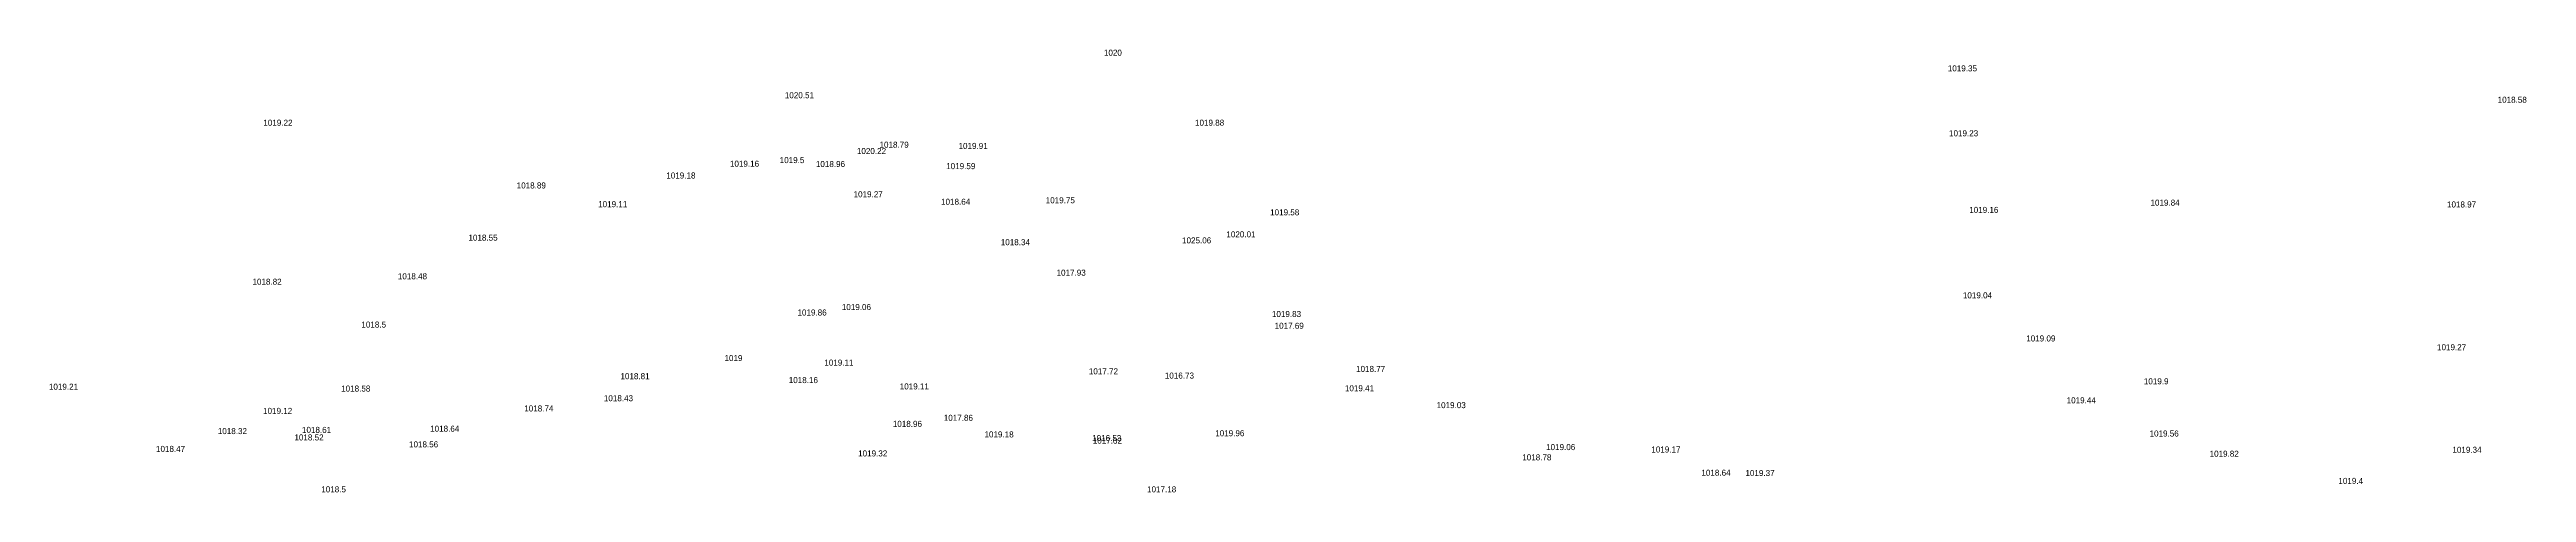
# Model space of a CAD drawing. Header units: inches. Extents: x 628884 to 629912, y 4519174 to 4520145.
# Drawn here: x 629097.2 to 629179.3, y 4519881.8 to 4519896.4 of the extents above; entities that cross this region are included whole.
import ezdxf

# ---------------------------------------------------------------- set-up
doc = ezdxf.new("R2010")
doc.units = ezdxf.units.IN
doc.header["$MEASUREMENT"] = 0

msp = doc.modelspace()

# ---------------------------------------------------------------- texts
for s, p in [('1020', (629132.17, 4519896.24, 1020)), ('1019.35', (629160.15, 4519895.72, 1019.35)), ('1020.51', (629121.59, 4519894.83, 1020.51)), ('1018.58', (629178.38, 4519894.68, 1018.58)), ('1019.22', (629104.3, 4519893.92, 1019.22)), ('1019.88', (629135.19, 4519893.92, 1019.88)), ('1019.23', (629160.19, 4519893.57, 1019.23)), ('1019.5', (629121.42, 4519892.68, 1019.5)), ('1020.22', (629123.98, 4519892.98, 1020.22)), ('1018.79', (629124.73, 4519893.19, 1018.79)), ('1019.91', (629127.35, 4519893.15, 1019.91)), ('1018.89', (629112.7, 4519891.84, 1018.89)), ('1019.18', (629117.66, 4519892.17, 1019.18)), ('1019.16', (629119.77, 4519892.56, 1019.16)), ('1018.96', (629122.62, 4519892.55, 1018.96)), ('1019.59', (629126.94, 4519892.48, 1019.59)), ('1019.11', (629115.4, 4519891.22, 1019.11)), ('1019.27', (629123.87, 4519891.55, 1019.27)), ('1018.64', (629126.77, 4519891.3, 1018.64)), ('1019.75', (629130.24, 4519891.35, 1019.75)), ('1019.16', (629160.86, 4519891.03, 1019.16)), ('1019.84', (629166.87, 4519891.27, 1019.84)), ('1018.97', (629176.7, 4519891.21, 1018.97)), ('1020.01', (629136.23, 4519890.22, 1020.01)), ('1019.58', (629137.68, 4519890.95, 1019.58)), ('1018.55', (629111.1, 4519890.11, 1018.55)), ('1018.34', (629128.75, 4519889.96, 1018.34)), ('1025.06', (629134.76, 4519890.02, 1025.06)), ('1018.82', (629103.94, 4519888.65, 1018.82)), ('1018.48', (629108.76, 4519888.83, 1018.48)), ('1017.93', (629130.6, 4519888.95, 1017.93)), ('1019.06', (629123.48, 4519887.81, 1019.06)), ('1019.04', (629160.65, 4519888.2, 1019.04)), ('1018.5', (629107.55, 4519887.23, 1018.5)), ('1019.86', (629122.01, 4519887.63, 1019.86)), ('1019.83', (629137.74, 4519887.58, 1019.83)), ('1017.69', (629137.83, 4519887.19, 1017.69)), ('1019', (629119.59, 4519886.12, 1019)), ('1019.09', (629162.75, 4519886.77, 1019.09)), ('1019.27', (629176.37, 4519886.48, 1019.27)), ('1018.81', (629116.14, 4519885.52, 1018.81)), ('1018.16', (629121.72, 4519885.39, 1018.16)), ('1019.11', (629122.9, 4519885.97, 1019.11)), ('1017.72', (629131.67, 4519885.68, 1017.72)), ('1016.73', (629134.19, 4519885.54, 1016.73)), ('1018.77', (629140.53, 4519885.76, 1018.77)), ('1019.9', (629166.65, 4519885.35, 1019.9)), ('1019.21', (629097.19, 4519885.17, 1019.21)), ('1018.58', (629106.88, 4519885.11, 1018.58)), ('1018.74', (629112.95, 4519884.45, 1018.74)), ('1018.43', (629115.59, 4519884.79, 1018.43)), ('1019.11', (629125.4, 4519885.18, 1019.11)), ('1019.41', (629140.16, 4519885.12, 1019.41)), ('1019.03', (629143.2, 4519884.56, 1019.03)), ('1019.44', (629164.09, 4519884.72, 1019.44)), ('1018.32', (629102.79, 4519883.7, 1018.32)), ('1019.12', (629104.29, 4519884.37, 1019.12)), ('1018.61', (629105.58, 4519883.74, 1018.61)), ('1018.64', (629109.83, 4519883.78, 1018.64)), ('1018.96', (629125.17, 4519883.94, 1018.96)), ('1017.86', (629126.86, 4519884.14, 1017.86)), ('1019.96', (629135.86, 4519883.63, 1019.96)), ('1019.56', (629166.84, 4519883.62, 1019.56)), ('1018.47', (629100.74, 4519883.11, 1018.47)), ('1018.52', (629105.33, 4519883.49, 1018.52)), ('1018.56', (629109.13, 4519883.26, 1018.56)), ('1019.32', (629124.02, 4519882.96, 1019.32)), ('1019.18', (629128.21, 4519883.59, 1019.18)), ('1016.53', (629131.78, 4519883.47, 1016.53)), ('1017.02', (629131.8, 4519883.38, 1017.02)), ('1018.78', (629146.04, 4519882.83, 1018.78)), ('1019.06', (629146.83, 4519883.17, 1019.06)), ('1019.17', (629150.32, 4519883.09, 1019.17)), ('1019.82', (629168.83, 4519882.95, 1019.82)), ('1019.34', (629176.88, 4519883.08, 1019.34)), ('1018.64', (629151.98, 4519882.32, 1018.64)), ('1019.37', (629153.44, 4519882.31, 1019.37)), ('1019.4', (629173.1, 4519882.05, 1019.4)), ('1018.5', (629106.22, 4519881.77, 1018.5)), ('1017.18', (629133.6, 4519881.77, 1017.18))]:
    msp.add_text(s, height=0.2).set_placement(p)

doc.saveas('drawing.dxf')
